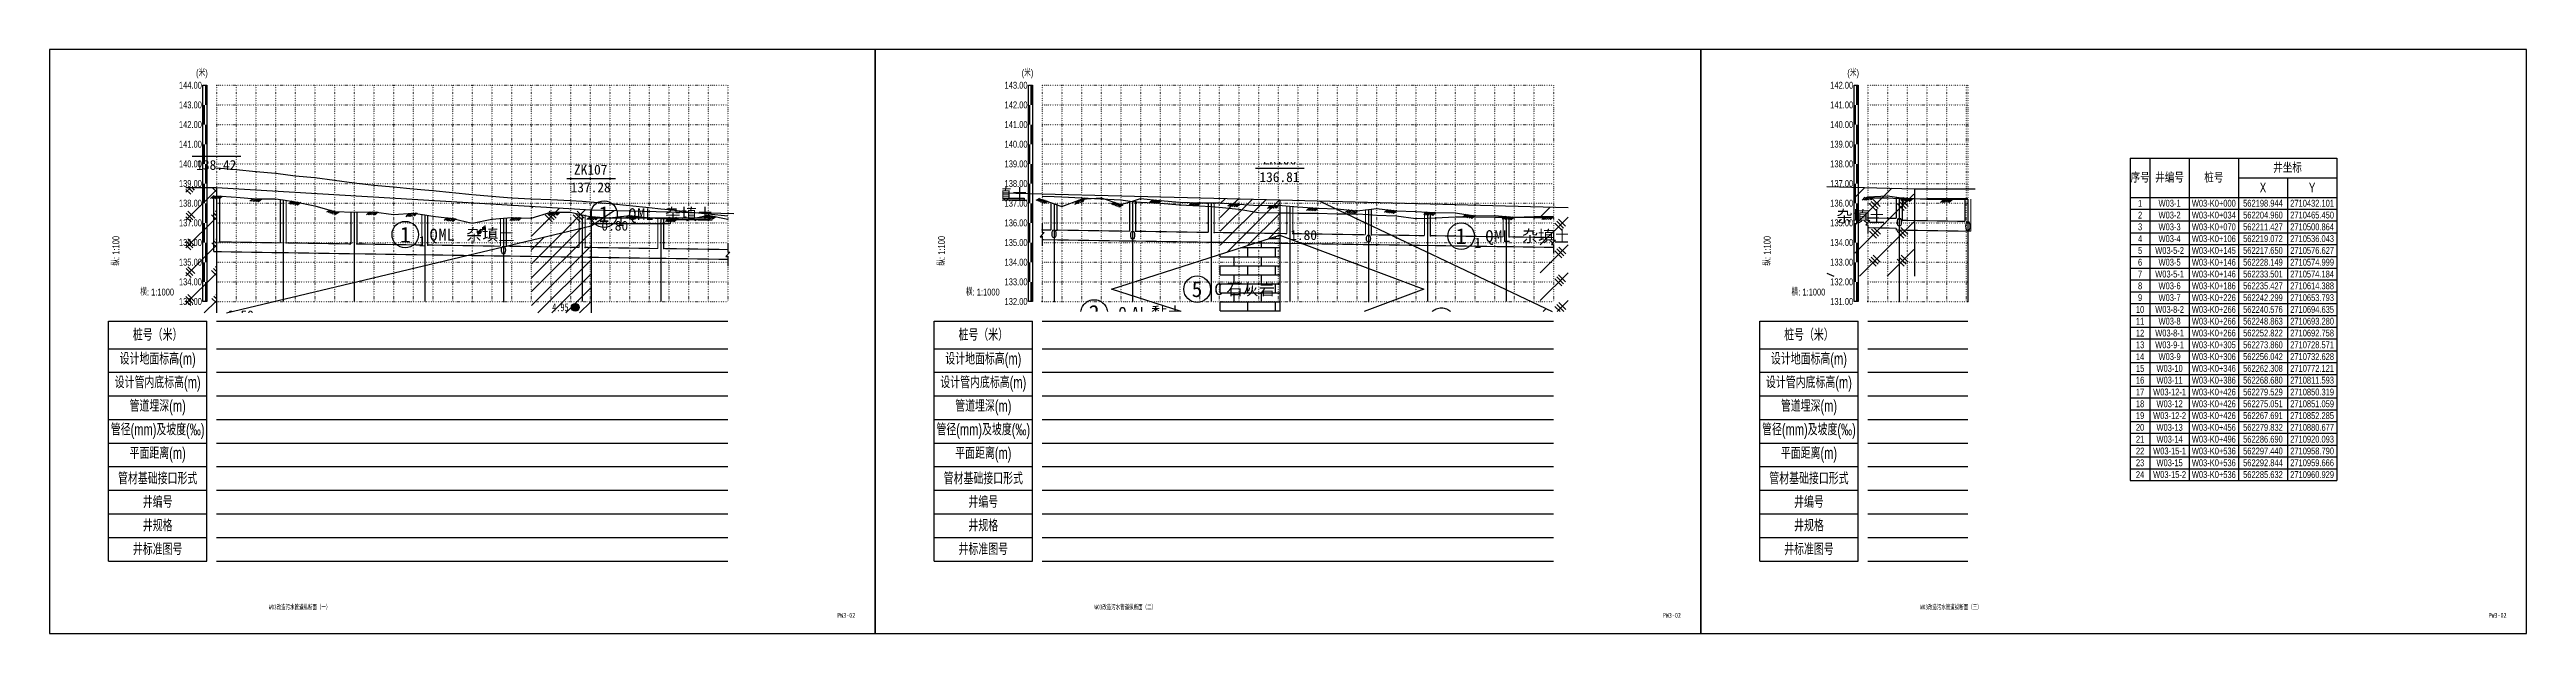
# Model space of a CAD drawing. Extents: x 529262 to 576451, y 2694391 to 2717535.
# Drawn here: x 571451 to 572711, y 2711447 to 2711744 of the extents above; entities that cross this region are included whole.
import ezdxf
from ezdxf.enums import TextEntityAlignment as Align
from ezdxf.xclip import XClip

# ---------------------------------------------------------------- set-up
doc = ezdxf.new("R2010")
doc.units = 0
doc.header["$XCLIPFRAME"] = 0
doc.linetypes.add('DOT', pattern=[6.35, 0, -6.35])
doc.linetypes.add('sx', pattern=[10, 5, 0, 5, 0])
for name, color, linetype in [('GiCAD_PouMian', 7, 'Continuous'), ('GICAD_QUYANG', 7, 'Continuous'), ('GPSCOMMON', 7, 'Continuous'), ('P-说明', 7, 'Continuous'), ('图框线', 7, 'Continuous'), ('地质-原位曲线', 7, 'Continuous'), ('地质-地层符号', 3, 'Continuous'), ('地质-地层线', 7, 'Continuous'), ('地质-地面线', 7, 'Continuous'), ('地质-填充花纹', 4, 'Continuous'), ('地质-文字', 7, 'Continuous'), ('地质-标贯', 7, 'Continuous'), ('地质-钻孔', 7, 'Continuous'), ('纵断_分栏线', 5, 'Continuous'), ('纵断_地面线', 3, 'Continuous'), ('纵断_标注', 2, 'Continuous'), ('纵断_标注_支管', 2, 'Continuous'), ('纵断_表头', 2, 'Continuous'), ('纵断_设计线', 1, 'Continuous'), ('纵断_高程网格', 8, 'DOT')]:
    doc.layers.add(name, color=color, linetype=linetype)
doc.layers.add('纵断污水井', color=7, linetype='Continuous', lineweight=60)
doc.layers.add('纵断污水管', color=224, linetype='Continuous', lineweight=60)
doc.styles.add('JieTuHzTxt', font='smsim.shx', dxfattribs={"width": 0.7, "bigfont": 'smfs.shx'})
doc.styles.add('LZ_FONTS_FS', font='', dxfattribs={"width": 0.7})
doc.styles.add('SEMDI', font='smsim.shx', dxfattribs={"width": 0.75, "bigfont": 'smfs.shx'})
doc.styles.add('SMEDI', font='smsim.shx', dxfattribs={"width": 0.75, "height": 3.5, "bigfont": 'smfs.shx'})
doc.styles.add('地层编号', font='', dxfattribs={"width": 0.7, "height": 4})
doc.styles.add('宋体', font='', dxfattribs={"width": 0.75})
doc.styles.add('层底标注', font='', dxfattribs={"width": 0.7, "height": 2.5})
doc.styles.add('岩土名称', font='', dxfattribs={"width": 0.7, "height": 3})
doc.styles.add('时代', font='', dxfattribs={"width": 0.7, "height": 3})
doc.styles.add('标贯动探', font='', dxfattribs={"width": 0.7, "height": 2.5})
doc.styles.add('钻孔标注', font='', dxfattribs={"width": 0.7, "height": 2.5})
doc.styles.get('LZ_FONTS_FS').set_extended_font_data('FangSong_GB2312')
doc.styles.get('地层编号').set_extended_font_data('FangSong_GB2312')
doc.styles.get('宋体').set_extended_font_data('SimSun')
doc.styles.get('层底标注').set_extended_font_data('FangSong_GB2312')
doc.styles.get('岩土名称').set_extended_font_data('FangSong_GB2312')
doc.styles.get('时代').set_extended_font_data('FangSong_GB2312')
doc.styles.get('标贯动探').set_extended_font_data('FangSong_GB2312')
doc.styles.get('钻孔标注').set_extended_font_data('FangSong_GB2312')
doc.linetypes.add('bzhjcx', pattern='A,0.001,[2,XX1.shx,S=1,R=0,X=1,Y=0],-2', length=2.001)

msp = doc.modelspace()

# ---------------------------------------------------------------- texts
at = {"layer": 'P-说明', "style": '宋体'}
for s, width, p in [('W03改造污水管道纵断面（一）', 0.65, (571578.466, 2711459.975)), ('W03改造污水管道纵断面（二）', 0.65, (571998.466, 2711459.975)), ('W03改造污水管道纵断面（三）', 0.65, (572418.466, 2711459.975)), ('PW3-02', 0.75, (571856.54, 2711455.745)), ('PW3-02', 0.75, (572276.54, 2711455.745)), ('PW3-02', 0.75, (572696.54, 2711455.745))]:
    msp.add_text(s, height=2.5, dxfattribs=dict(at, width=width)).set_placement(p, align=Align.MIDDLE_CENTER)
at = {"layer": '纵断_标注', "style": 'SEMDI', "width": 0.75}
for p in [(571483.269, 2711648.694), (571903.269, 2711648.694), (572323.269, 2711648.694)]:
    msp.add_text('纵: 1:100', height=3.5, rotation=90, dxfattribs=at).set_placement(p, align=Align.TOP_RIGHT)
for p in [(571514.603, 2711617.361), (571934.603, 2711617.361), (572354.603, 2711617.361)]:
    msp.add_text('横: 1:1000', height=3.5, dxfattribs=at).set_placement(p, align=Align.BOTTOM_RIGHT)
at = {"layer": '纵断_表头', "style": 'SEMDI', "width": 0.75}
for s, p in [('144.00', (571528.769, 2711725.361)), ('143.00', (571948.769, 2711725.361)), ('142.00', (572368.769, 2711725.361)), ('143.00', (571528.769, 2711715.361)), ('142.00', (571948.769, 2711715.361)), ('141.00', (572368.769, 2711715.361)), ('142.00', (571528.769, 2711705.361)), ('141.00', (571948.769, 2711705.361)), ('140.00', (572368.769, 2711705.361)), ('141.00', (571528.769, 2711695.361)), ('140.00', (571948.769, 2711695.361)), ('139.00', (572368.769, 2711695.361)), ('140.00', (571528.769, 2711685.361)), ('139.00', (571528.769, 2711675.361)), ('139.00', (571948.769, 2711685.361)), ('138.00', (571948.769, 2711675.361)), ('138.00', (572368.769, 2711685.361)), ('137.00', (572368.769, 2711675.361)), ('138.00', (571528.769, 2711665.361)), ('137.00', (571948.769, 2711665.361)), ('136.00', (572368.769, 2711665.361)), ('137.00', (571528.769, 2711655.361)), ('136.00', (571948.769, 2711655.361)), ('135.00', (572368.769, 2711655.361)), ('136.00', (571528.769, 2711645.361)), ('135.00', (571948.769, 2711645.361)), ('134.00', (572368.769, 2711645.361)), ('135.00', (571528.769, 2711635.361)), ('134.00', (571528.769, 2711625.361)), ('134.00', (571948.769, 2711635.361)), ('133.00', (571948.769, 2711625.361)), ('133.00', (572368.769, 2711635.361)), ('132.00', (572368.769, 2711625.361)), ('133.00', (571528.769, 2711615.361)), ('132.00', (571948.769, 2711615.361)), ('131.00', (572368.769, 2711615.361))]:
    msp.add_text(s, height=3.5, dxfattribs=at).set_placement(p, align=Align.MIDDLE_RIGHT)
for p in [(571528.769, 2711728.861), (571948.769, 2711728.861), (572368.769, 2711728.861)]:
    msp.add_text('(米)', height=3.5, dxfattribs=at).set_placement(p, align=Align.BOTTOM_CENTER)

# ---------------------------------------------------------------- blocks, each defined once
blk = doc.blocks.new('A3WK')
at = {"layer": '图框线'}
blk.add_lwpolyline([(0, 0), (420, 0), (420, 297), (0, 297), (0, 0)], dxfattribs=at)
blk = doc.blocks.new('市政排水（YZ）_zdbt')
at = {"color": 0, "linetype": 'ByBlock', "lineweight": -2}
for p, q in [((-50, 0), (0, 0)), ((-50, -122), (-50, 0)), ((0, -122), (0, 0)), ((-50, -14), (0, -14)), ((-50, -26), (0, -26)), ((-50, -38), (0, -38)), ((-50, -50), (0, -50)), ((-50, -62), (0, -62)), ((-50, -74), (0, -74)), ((-50, -86), (0, -86)), ((-50, -98), (0, -98)), ((-50, -110), (0, -110)), ((-50, -122), (0, -122))]:
    blk.add_line(p, q, dxfattribs=at)
at = {"color": 0, "linetype": 'ByBlock', "lineweight": -2, "char_height": 6, "attachment_point": 5, "style": 'JieTuHzTxt'}
for s, insert in [('桩号（米）', (-25, -7)), ('设计地面标高(m)', (-25, -20)), ('设计管内底标高(m)', (-25, -32)), ('管道埋深(m)', (-25, -44)), ('管径(mm)及坡度(‰)', (-25, -56)), ('平面距离(m)', (-25, -68)), ('管材基础接口形式', (-25, -80)), ('井编号', (-25, -92)), ('井规格', (-25, -104)), ('井标准图号', (-25, -116))]:
    blk.add_mtext(s, dxfattribs=dict(at, insert=insert))
blk = doc.blocks.new('VSDesignLineBlock')
at = {"color": 0, "linetype": 'Continuous'}
for p, q in [((-1.5, 0), (-3, -1.5)), ((-0.8, 0), (-2.2, -1.5)), ((0, 0), (-1.5, -1.5)), ((0, 0), (1.5, -1.5)), ((1.5, 0), (0.8, -0.8)), ((2.2, 0), (1.1, -1.1)), ((3, 0), (1.5, -1.5)), ((-1, -1), (-0.5, -1.5)), ((-0.5, -0.5), (0.5, -1.5))]:
    blk.add_line(p, q, dxfattribs=at)
blk = doc.blocks.new('*T140')
at = {"color": 0, "linetype": 'ByBlock', "lineweight": -2, "transparency": 16777216}
for p, q in [((0, 0), (105, 0)), ((0, 0), (0, -164)), ((10, 0), (10, -164)), ((30, 0), (30, -164)), ((55, 0), (55, -164)), ((105, 0), (105, -164)), ((55, -10), (105, -10)), ((80, -10), (80, -164)), ((0, -20), (105, -20)), ((0, -26), (105, -26)), ((0, -32), (105, -32)), ((0, -38), (105, -38)), ((0, -44), (105, -44)), ((0, -50), (105, -50)), ((0, -56), (105, -56)), ((0, -62), (105, -62)), ((0, -68), (105, -68)), ((0, -74), (105, -74)), ((0, -80), (105, -80)), ((0, -86), (105, -86)), ((0, -92), (105, -92)), ((0, -98), (105, -98)), ((0, -104), (105, -104)), ((0, -110), (105, -110)), ((0, -116), (105, -116)), ((0, -122), (105, -122)), ((0, -128), (105, -128)), ((0, -134), (105, -134)), ((0, -140), (105, -140)), ((0, -146), (105, -146)), ((0, -152), (105, -152)), ((0, -158), (105, -158)), ((0, -164), (105, -164))]:
    blk.add_line(p, q, dxfattribs=at)
at = {"color": 0, "transparency": 16777216, "attachment_point": 5}
for s, insert, char_height, width, style in [('序号', (5, -10), 5, 9.98, 'SMEDI'), ('井编号', (20, -10), 5, 19.98, 'SMEDI'), ('桩号', (42.5, -10), 5, 24.98, 'SMEDI'), ('X', (67.5, -15), 5, 24.98, 'SMEDI'), ('井坐标', (80, -5), 5, 49.98, 'SMEDI'), ('Y', (92.5, -15), 5, 24.98, 'SMEDI'), ('1', (5, -23), 3.5, 9.98, 'SEMDI'), ('W03-1', (20, -23), 3.5, 19.98, 'SEMDI'), ('W03-K0+000', (42.5, -23), 3.5, 24.98, 'SEMDI'), ('562198.944', (67.5, -23), 3.5, 24.98, 'SEMDI'), ('2710432.101', (92.5, -23), 3.5, 24.98, 'SEMDI'), ('2', (5, -29), 3.5, 9.98, 'SEMDI'), ('3', (5, -35), 3.5, 9.98, 'SEMDI'), ('W03-2', (20, -29), 3.5, 19.98, 'SEMDI'), ('W03-3', (20, -35), 3.5, 19.98, 'SEMDI'), ('W03-K0+034', (42.5, -29), 3.5, 24.98, 'SEMDI'), ('W03-K0+070', (42.5, -35), 3.5, 24.98, 'SEMDI'), ('562204.960', (67.5, -29), 3.5, 24.98, 'SEMDI'), ('562211.427', (67.5, -35), 3.5, 24.98, 'SEMDI'), ('2710465.450', (92.5, -29), 3.5, 24.98, 'SEMDI'), ('2710500.864', (92.5, -35), 3.5, 24.98, 'SEMDI'), ('4', (5, -41), 3.5, 9.98, 'SEMDI'), ('5', (5, -47), 3.5, 9.98, 'SEMDI'), ('W03-5-2', (20, -47), 3.5, 19.98, 'SEMDI'), ('W03-4', (20, -41), 3.5, 19.98, 'SEMDI'), ('W03-K0+106', (42.5, -41), 3.5, 24.98, 'SEMDI'), ('W03-K0+145', (42.5, -47), 3.5, 24.98, 'SEMDI'), ('562219.072', (67.5, -41), 3.5, 24.98, 'SEMDI'), ('562217.650', (67.5, -47), 3.5, 24.98, 'SEMDI'), ('2710536.043', (92.5, -41), 3.5, 24.98, 'SEMDI'), ('2710576.627', (92.5, -47), 3.5, 24.98, 'SEMDI'), ('6', (5, -53), 3.5, 9.98, 'SEMDI'), ('7', (5, -59), 3.5, 9.98, 'SEMDI'), ('W03-5-1', (20, -59), 3.5, 19.98, 'SEMDI'), ('W03-5', (20, -53), 3.5, 19.98, 'SEMDI'), ('W03-K0+146', (42.5, -53), 3.5, 24.98, 'SEMDI'), ('W03-K0+146', (42.5, -59), 3.5, 24.98, 'SEMDI'), ('562228.149', (67.5, -53), 3.5, 24.98, 'SEMDI'), ('562233.501', (67.5, -59), 3.5, 24.98, 'SEMDI'), ('2710574.999', (92.5, -53), 3.5, 24.98, 'SEMDI'), ('2710574.184', (92.5, -59), 3.5, 24.98, 'SEMDI'), ('10', (5, -77), 3.5, 9.98, 'SEMDI'), ('8', (5, -65), 3.5, 9.98, 'SEMDI'), ('9', (5, -71), 3.5, 9.98, 'SEMDI'), ('W03-8-2', (20, -77), 3.5, 19.98, 'SEMDI'), ('W03-6', (20, -65), 3.5, 19.98, 'SEMDI'), ('W03-7', (20, -71), 3.5, 19.98, 'SEMDI'), ('W03-K0+186', (42.5, -65), 3.5, 24.98, 'SEMDI'), ('W03-K0+226', (42.5, -71), 3.5, 24.98, 'SEMDI'), ('W03-K0+266', (42.5, -77), 3.5, 24.98, 'SEMDI'), ('562235.427', (67.5, -65), 3.5, 24.98, 'SEMDI'), ('562242.299', (67.5, -71), 3.5, 24.98, 'SEMDI'), ('562240.576', (67.5, -77), 3.5, 24.98, 'SEMDI'), ('2710614.388', (92.5, -65), 3.5, 24.98, 'SEMDI'), ('2710653.793', (92.5, -71), 3.5, 24.98, 'SEMDI'), ('2710694.635', (92.5, -77), 3.5, 24.98, 'SEMDI'), ('11', (5, -83), 3.5, 9.98, 'SEMDI'), ('12', (5, -89), 3.5, 9.98, 'SEMDI'), ('W03-8-1', (20, -89), 3.5, 19.98, 'SEMDI'), ('W03-8', (20, -83), 3.5, 19.98, 'SEMDI'), ('W03-K0+266', (42.5, -83), 3.5, 24.98, 'SEMDI'), ('W03-K0+266', (42.5, -89), 3.5, 24.98, 'SEMDI'), ('562248.863', (67.5, -83), 3.5, 24.98, 'SEMDI'), ('562252.822', (67.5, -89), 3.5, 24.98, 'SEMDI'), ('2710693.280', (92.5, -83), 3.5, 24.98, 'SEMDI'), ('2710692.758', (92.5, -89), 3.5, 24.98, 'SEMDI'), ('13', (5, -95), 3.5, 9.98, 'SEMDI'), ('14', (5, -101), 3.5, 9.98, 'SEMDI'), ('W03-9-1', (20, -95), 3.5, 19.98, 'SEMDI'), ('W03-9', (20, -101), 3.5, 19.98, 'SEMDI'), ('W03-K0+305', (42.5, -95), 3.5, 24.98, 'SEMDI'), ('W03-K0+306', (42.5, -101), 3.5, 24.98, 'SEMDI'), ('562273.860', (67.5, -95), 3.5, 24.98, 'SEMDI'), ('562256.042', (67.5, -101), 3.5, 24.98, 'SEMDI'), ('2710728.571', (92.5, -95), 3.5, 24.98, 'SEMDI'), ('2710732.628', (92.5, -101), 3.5, 24.98, 'SEMDI'), ('15', (5, -107), 3.5, 9.98, 'SEMDI'), ('16', (5, -113), 3.5, 9.98, 'SEMDI'), ('W03-10', (20, -107), 3.5, 19.98, 'SEMDI'), ('W03-11', (20, -113), 3.5, 19.98, 'SEMDI'), ('W03-K0+346', (42.5, -107), 3.5, 24.98, 'SEMDI'), ('W03-K0+386', (42.5, -113), 3.5, 24.98, 'SEMDI'), ('562262.308', (67.5, -107), 3.5, 24.98, 'SEMDI'), ('562268.680', (67.5, -113), 3.5, 24.98, 'SEMDI'), ('2710772.121', (92.5, -107), 3.5, 24.98, 'SEMDI'), ('2710811.593', (92.5, -113), 3.5, 24.98, 'SEMDI'), ('17', (5, -119), 3.5, 9.98, 'SEMDI'), ('18', (5, -125), 3.5, 9.98, 'SEMDI'), ('W03-12-1', (20, -119), 3.5, 19.98, 'SEMDI'), ('W03-12', (20, -125), 3.5, 19.98, 'SEMDI'), ('W03-K0+426', (42.5, -119), 3.5, 24.98, 'SEMDI'), ('W03-K0+426', (42.5, -125), 3.5, 24.98, 'SEMDI'), ('562279.529', (67.5, -119), 3.5, 24.98, 'SEMDI'), ('562275.051', (67.5, -125), 3.5, 24.98, 'SEMDI'), ('2710850.319', (92.5, -119), 3.5, 24.98, 'SEMDI'), ('2710851.059', (92.5, -125), 3.5, 24.98, 'SEMDI'), ('20', (5, -137), 3.5, 9.98, 'SEMDI'), ('19', (5, -131), 3.5, 9.98, 'SEMDI'), ('W03-12-2', (20, -131), 3.5, 19.98, 'SEMDI'), ('W03-13', (20, -137), 3.5, 19.98, 'SEMDI'), ('W03-K0+426', (42.5, -131), 3.5, 24.98, 'SEMDI'), ('W03-K0+456', (42.5, -137), 3.5, 24.98, 'SEMDI'), ('562267.691', (67.5, -131), 3.5, 24.98, 'SEMDI'), ('562279.832', (67.5, -137), 3.5, 24.98, 'SEMDI'), ('2710852.285', (92.5, -131), 3.5, 24.98, 'SEMDI'), ('2710880.677', (92.5, -137), 3.5, 24.98, 'SEMDI'), ('21', (5, -143), 3.5, 9.98, 'SEMDI'), ('22', (5, -149), 3.5, 9.98, 'SEMDI'), ('W03-15-1', (20, -149), 3.5, 19.98, 'SEMDI'), ('W03-14', (20, -143), 3.5, 19.98, 'SEMDI'), ('W03-K0+496', (42.5, -143), 3.5, 24.98, 'SEMDI'), ('W03-K0+536', (42.5, -149), 3.5, 24.98, 'SEMDI'), ('562286.690', (67.5, -143), 3.5, 24.98, 'SEMDI'), ('562297.440', (67.5, -149), 3.5, 24.98, 'SEMDI'), ('2710920.093', (92.5, -143), 3.5, 24.98, 'SEMDI'), ('2710958.790', (92.5, -149), 3.5, 24.98, 'SEMDI'), ('23', (5, -155), 3.5, 9.98, 'SEMDI'), ('24', (5, -161), 3.5, 9.98, 'SEMDI'), ('W03-15-2', (20, -161), 3.5, 19.98, 'SEMDI'), ('W03-15', (20, -155), 3.5, 19.98, 'SEMDI'), ('W03-K0+536', (42.5, -155), 3.5, 24.98, 'SEMDI'), ('W03-K0+536', (42.5, -161), 3.5, 24.98, 'SEMDI'), ('562292.844', (67.5, -155), 3.5, 24.98, 'SEMDI'), ('562285.632', (67.5, -161), 3.5, 24.98, 'SEMDI'), ('2710959.666', (92.5, -155), 3.5, 24.98, 'SEMDI'), ('2710960.929', (92.5, -161), 3.5, 24.98, 'SEMDI')]:
    blk.add_mtext(s, dxfattribs=dict(at, insert=insert, char_height=char_height, width=width, style=style))
blk = doc.blocks.new('A$C00E707AA')
at = {"layer": 'GiCAD_PouMian'}
h = blk.add_hatch(color=8, dxfattribs=at)
edge = h.paths.add_edge_path()
edge.add_arc((91.22, -30.45), 1, 0, 360)
at = {"layer": 'GICAD_QUYANG', "color": 8}
blk.add_circle((91.22, -30.45), 1, dxfattribs=at)
at = {"layer": '地质-原位曲线', "color": 8, "linetype": 'Continuous'}
for p, q in [((95.37, -7.7), (125.37, -7.7)), ((115.37, -9.2), (95.37, -9.2)), ((125.37, -8.2), (115.37, -8.2)), ((115.37, -8.2), (115.37, -8.7)), ((115.37, -8.7), (115.37, -9.2)), ((125.37, -7.7), (125.37, -8.2))]:
    blk.add_line(p, q, dxfattribs=at)
at = {"layer": '地质-地层符号', "color": 8, "linetype": 'Continuous'}
for centre in [(98.53, -6.77), (47.99, -11.97), (236.52, -17.34), (169.39, -30.84), (143.2, -36.89), (231.51, -38.95), (47.99, -43.22), (231.51, -60.83), (143.2, -71.89), (47.99, -72.85)]:
    blk.add_ellipse(centre, major_axis=(0, 3.38), ratio=1, dxfattribs=at)
at = {"layer": '地质-地层线', "color": 8}
for p, q in [((95.22, -9.7), (101.08, -5.85)), ((0, -32.5), (95.22, -9.7)), ((200.46, -8.36), (271.82, -42.32)), ((-20, -32.5), (0, -32.5)), ((271.82, -42.32), (291.82, -42.32))]:
    blk.add_line(p, q, dxfattribs=at)
at = {"layer": '地质-地层线', "color": 8, "linetype": 'bzhjcx'}
for p, q in [((147.58, -30.84), (190.42, -17.09)), ((190.42, -17.09), (227.05, -30.84)), ((190.42, -44.59), (147.58, -30.84)), ((227.05, -30.84), (190.42, -44.59)), ((190.42, -63.09), (271.82, -46.82)), ((271.82, -46.82), (291.82, -46.82)), ((-20, -60), (0, -60)), ((0, -60), (95.22, -70.7)), ((95.22, -70.7), (190.42, -63.09))]:
    blk.add_line(p, q, dxfattribs=at)
at = {"layer": '地质-地面线', "color": 8, "linetype": 'Continuous'}
for p, q in [((-20, 0), (0, 0)), ((0, 0), (95.22, -5.7)), ((95.22, -5.7), (190.42, -8.09)), ((190.42, -8.09), (271.82, -10.32)), ((271.82, -10.32), (291.82, -10.32))]:
    blk.add_line(p, q, dxfattribs=at)
at = {"layer": '地质-填充花纹', "color": 8, "linetype": 'Continuous'}
for p, q in [((-15.15, -1.48), (-13.67, 0)), ((-13.09, -1.17), (-14.26, 0)), ((-6.59, -1.67), (-8.26, 0)), ((-5.59, -0.67), (-6.26, 0)), ((-0.15, -0.97), (-1.12, 0)), ((-15.15, -8.55), (-6.6, 0)), ((-13.59, -1.67), (-15.15, -0.11)), ((-15.15, -15.62), (-0.15, -0.62)), ((-12.66, -7.74), (-14.43, -5.97)), ((-12.59, -0.67), (-13.26, 0)), ((-5.52, -7.74), (-7.29, -5.97)), ((-6.09, -1.17), (-7.26, 0)), ((-0.15, -6.11), (-0.29, -5.97)), ((80.07, -5.26), (80.51, -4.82)), ((80.07, -12.33), (87.18, -5.22)), ((86.33, -7.74), (84.57, -5.97)), ((88.05, -11.42), (93.85, -5.62)), ((93.48, -7.74), (91.71, -5.97)), ((-13.66, -8.74), (-15.15, -7.25)), ((-15.15, -22.7), (-0.15, -7.7)), ((-13.16, -8.24), (-14.93, -6.47)), ((-6.52, -8.74), (-8.29, -6.97)), ((-6.02, -8.24), (-7.79, -6.47)), ((-0.15, -8.11), (-1.29, -6.97)), ((-0.15, -7.11), (-0.79, -6.47)), ((80.07, -22.94), (92.7, -10.3)), ((80.07, -19.4), (88.05, -11.42)), ((80.07, -26.47), (95.07, -11.47)), ((80.07, -15.86), (83.4, -12.53)), ((85.33, -8.74), (83.57, -6.97)), ((85.83, -8.24), (84.07, -6.47)), ((92.48, -8.74), (90.71, -6.97)), ((92.98, -8.24), (91.21, -6.47)), ((175.27, -9.05), (176.58, -7.74)), ((175.27, -12.58), (180.03, -7.82)), ((175.27, -16.12), (183.48, -7.91)), ((175.27, -19.66), (186.93, -8)), ((177.1, -21.36), (190.27, -8.19)), ((182.31, -19.69), (190.27, -11.73)), ((256.67, -12.5), (259.2, -9.97)), ((256.67, -19.58), (266.08, -10.16)), ((256.67, -26.65), (271.67, -11.65)), ((-13.59, -15.81), (-15.15, -14.25)), ((-15.15, -29.77), (-0.15, -14.77)), ((-13.09, -15.31), (-14.86, -13.55)), ((-12.59, -14.81), (-14.36, -13.05)), ((-6.59, -15.81), (-8.36, -14.05)), ((-6.09, -15.31), (-7.86, -13.55)), ((-5.59, -14.81), (-7.36, -13.05)), ((-0.15, -15.11), (-1.22, -14.05)), ((-0.15, -14.11), (-0.72, -13.55)), ((-0.15, -13.11), (-0.22, -13.05)), ((80.07, -30.01), (95.07, -15.01)), ((80.07, -33.54), (95.07, -18.54)), ((185.78, -20.28), (185.78, -18.57)), ((187.52, -18.02), (190.27, -15.26)), ((187.63, -17.98), (190.27, -17.98)), ((189.28, -17.98), (189.28, -17.45)), ((256.67, -33.72), (271.67, -18.72)), ((262.11, -15.81), (260.34, -14.05)), ((262.61, -15.31), (260.84, -13.55)), ((263.11, -14.81), (261.34, -13.05)), ((269.25, -15.81), (267.49, -14.05)), ((269.75, -15.31), (267.99, -13.55)), ((270.25, -14.81), (268.49, -13.05)), ((-13.66, -22.88), (-15.15, -21.4)), ((-13.16, -22.38), (-14.93, -20.62)), ((-12.66, -21.88), (-14.43, -20.12)), ((-10.81, -32.5), (-0.15, -21.84)), ((-6.52, -22.88), (-8.29, -21.12)), ((-6.02, -22.38), (-7.79, -20.62)), ((-5.52, -21.88), (-7.29, -20.12)), ((-0.15, -22.25), (-1.29, -21.12)), ((-0.15, -21.25), (-0.79, -20.62)), ((-0.15, -20.25), (-0.29, -20.12)), ((80.07, -37.08), (95.07, -22.08)), ((175.27, -22.58), (190.27, -22.58)), ((175.27, -24.88), (190.27, -24.88)), ((175.28, -22.58), (175.28, -21.94)), ((175.28, -27.18), (175.28, -24.88)), ((178.78, -24.88), (178.78, -22.58)), ((180.47, -20.28), (190.27, -20.28)), ((182.28, -22.58), (182.28, -20.28)), ((182.28, -27.18), (182.28, -24.88)), ((185.78, -24.88), (185.78, -22.58)), ((189.28, -22.58), (189.28, -20.28)), ((189.28, -27.18), (189.28, -24.88)), ((262.18, -22.88), (260.41, -21.12)), ((262.68, -22.38), (260.91, -20.62)), ((263.18, -21.88), (261.41, -20.12)), ((269.18, -22.88), (267.41, -21.12)), ((269.68, -22.38), (267.91, -20.62)), ((270.18, -21.88), (268.41, -20.12)), ((-13.59, -29.96), (-15.15, -28.4)), ((-13.09, -29.46), (-14.86, -27.69)), ((-12.59, -28.96), (-14.36, -27.19)), ((-6.59, -29.96), (-8.36, -28.19)), ((-6.09, -29.46), (-7.86, -27.69)), ((-5.59, -28.96), (-7.36, -27.19)), ((-3.74, -32.5), (-0.15, -28.91)), ((-0.15, -29.25), (-1.22, -28.19)), ((-0.15, -28.25), (-0.72, -27.69)), ((-0.15, -27.25), (-0.22, -27.19)), ((80.07, -40.61), (95.07, -25.61)), ((80.07, -44.15), (95.07, -29.15)), ((175.27, -27.18), (190.27, -27.18)), ((175.27, -29.48), (190.27, -29.48)), ((175.28, -31.78), (175.28, -29.48)), ((178.78, -29.48), (178.78, -27.18)), ((182.28, -31.78), (182.28, -29.48)), ((185.78, -29.48), (185.78, -27.18)), ((189.28, -31.78), (189.28, -29.48)), ((262.11, -29.96), (260.34, -28.19)), ((260.52, -36.94), (271.67, -25.79)), ((262.61, -29.46), (260.84, -27.69)), ((263.11, -28.96), (261.34, -27.19)), ((269.25, -29.96), (267.49, -28.19)), ((269.75, -29.46), (267.99, -27.69)), ((270.25, -28.96), (268.49, -27.19)), ((-15.15, -33.3), (-14.35, -32.5)), ((-15.15, -36.84), (-10.81, -32.5)), ((-15.15, -40.37), (-7.28, -32.5)), ((-15.15, -43.91), (-3.74, -32.5)), ((-15.15, -47.44), (-0.21, -32.5)), ((-15.15, -50.98), (-0.15, -35.98)), ((80.07, -47.68), (95.07, -32.68)), ((80.07, -51.22), (95.07, -36.22)), ((175.27, -31.78), (190.27, -31.78)), ((175.27, -34.08), (190.27, -34.08)), ((175.27, -36.38), (190.27, -36.38)), ((175.28, -36.38), (175.28, -34.08)), ((178.78, -34.08), (178.78, -31.78)), ((178.78, -38.68), (178.78, -36.38)), ((182.28, -36.38), (182.28, -34.08)), ((185.78, -34.08), (185.78, -31.78)), ((185.78, -38.68), (185.78, -36.38)), ((189.28, -36.38), (189.28, -34.08)), ((256.67, -37.25), (258.12, -35.8)), ((256.67, -40.79), (260.52, -36.94)), ((262.18, -37.03), (260.41, -35.26)), ((262.68, -36.53), (260.91, -34.76)), ((263.18, -36.03), (261.41, -34.26)), ((265.31, -39.22), (271.67, -32.86)), ((269.18, -37.03), (267.41, -35.26)), ((269.68, -36.53), (267.91, -34.76)), ((270.18, -36.03), (268.41, -34.26)), ((-15.15, -54.51), (-0.15, -39.51)), ((-15.15, -58.05), (-0.15, -43.05)), ((80.07, -54.76), (95.07, -39.76)), ((80.07, -58.29), (95.07, -43.29)), ((175.27, -38.68), (190.27, -38.68)), ((175.27, -40.87), (176.14, -40)), ((175.27, -44.4), (178.82, -40.86)), ((175.27, -47.94), (181.49, -41.72)), ((175.27, -51.48), (184.17, -42.58)), ((175.27, -55.01), (186.85, -43.44)), ((175.28, -39.73), (175.28, -38.68)), ((179.19, -40.98), (190.27, -40.98)), ((182.28, -40.98), (182.28, -38.68)), ((185.78, -43.1), (185.78, -40.98)), ((186.36, -43.28), (190.27, -43.28)), ((189.28, -40.98), (189.28, -38.68)), ((189.28, -44.22), (189.28, -43.28)), ((256.67, -44.32), (262.91, -38.08)), ((256.67, -47.86), (265.31, -39.22)), ((258.6, -49.46), (267.7, -40.36)), ((263.02, -48.58), (270.1, -41.5)), ((267.44, -47.7), (271.67, -43.47)), ((270.1, -41.5), (271.67, -39.93)), ((-13.56, -60), (-0.15, -46.59)), ((-10.03, -60), (-0.15, -50.12)), ((80.07, -61.83), (95.07, -46.83)), ((80.07, -65.36), (95.07, -50.36)), ((175.27, -58.55), (189.52, -44.3)), ((175.27, -62.08), (190.27, -47.08)), ((256.67, -50.18), (271.67, -50.18)), ((259.28, -50.18), (259.28, -49.33)), ((262.78, -52.48), (262.78, -50.18)), ((266.28, -50.18), (266.28, -47.93)), ((266.51, -47.88), (271.67, -47.88)), ((269.78, -47.88), (269.78, -47.23)), ((269.78, -52.48), (269.78, -50.18)), ((-6.49, -60), (-0.15, -53.66)), ((80.07, -68.9), (95.07, -53.9)), ((176.71, -64.18), (190.27, -50.62)), ((180.55, -63.87), (190.27, -54.15)), ((256.67, -52.48), (271.67, -52.48)), ((256.67, -54.78), (271.67, -54.78)), ((259.28, -54.78), (259.28, -52.48)), ((262.78, -57.08), (262.78, -54.78)), ((266.28, -54.78), (266.28, -52.48)), ((269.78, -57.08), (269.78, -54.78)), ((-15.15, -61.68), (-0.15, -61.68)), ((-13.72, -63.98), (-13.72, -61.68)), ((-10.22, -61.68), (-10.22, -60)), ((-6.72, -63.98), (-6.72, -61.68)), ((-3.22, -61.68), (-3.22, -60)), ((-2.96, -60), (-0.15, -57.19)), ((83.16, -69.34), (95.07, -57.43)), ((86.34, -69.7), (95.07, -60.97)), ((184.39, -63.57), (190.27, -57.69)), ((188.24, -63.26), (190.27, -61.22)), ((256.67, -57.08), (271.67, -57.08)), ((256.67, -59.38), (271.67, -59.38)), ((259.28, -59.38), (259.28, -57.08)), ((262.78, -60.32), (262.78, -59.38)), ((266.28, -59.38), (266.28, -57.08)), ((269.78, -60.32), (269.78, -59.38)), ((-15.15, -63.98), (-0.15, -63.98)), ((-15.15, -66.28), (-0.15, -66.28)), ((-15.15, -68.58), (-0.15, -68.58)), ((-13.72, -68.58), (-13.72, -66.28)), ((-10.22, -66.28), (-10.22, -63.98)), ((-10.22, -70.88), (-10.22, -68.58)), ((-6.72, -68.58), (-6.72, -66.28)), ((-3.22, -66.28), (-3.22, -63.98)), ((-3.22, -70.88), (-3.22, -68.58)), ((80.78, -70.88), (80.78, -69.08)), ((89.51, -70.06), (95.07, -64.5)), ((92.69, -70.42), (95.07, -68.04)), ((175.27, -66.28), (190.27, -66.28)), ((175.27, -68.58), (190.27, -68.58)), ((175.28, -68.58), (175.28, -66.28)), ((178.78, -66.28), (178.78, -64.02)), ((178.78, -70.88), (178.78, -68.58)), ((179.23, -63.98), (190.27, -63.98)), ((182.28, -63.98), (182.28, -63.74)), ((182.28, -68.58), (182.28, -66.28)), ((185.78, -66.28), (185.78, -63.98)), ((185.78, -70.88), (185.78, -68.58)), ((189.28, -63.98), (189.28, -63.18)), ((189.28, -68.58), (189.28, -66.28)), ((-15.15, -70.88), (-0.15, -70.88)), ((-15.15, -73.18), (-0.15, -73.18)), ((-15.15, -75.48), (-0.15, -75.48)), ((-13.72, -73.18), (-13.72, -70.88)), ((-13.72, -77.78), (-13.72, -75.48)), ((-10.22, -75.48), (-10.22, -73.18)), ((-6.72, -73.18), (-6.72, -70.88)), ((-6.72, -77.78), (-6.72, -75.48)), ((-3.22, -75.48), (-3.22, -73.18)), ((80.07, -70.88), (95.07, -70.88)), ((80.07, -73.18), (95.07, -73.18)), ((80.07, -75.48), (95.07, -75.48)), ((80.78, -75.48), (80.78, -73.18)), ((84.28, -73.18), (84.28, -70.88)), ((84.28, -77.78), (84.28, -75.48)), ((87.78, -70.88), (87.78, -69.86)), ((87.78, -75.48), (87.78, -73.18)), ((91.28, -73.18), (91.28, -70.88)), ((91.28, -77.78), (91.28, -75.48)), ((94.78, -70.88), (94.78, -70.65)), ((94.78, -75.48), (94.78, -73.18)), ((175.27, -70.88), (190.27, -70.88)), ((175.28, -73.09), (175.28, -70.88)), ((182.28, -73.09), (182.28, -70.88)), ((189.28, -73.09), (189.28, -70.88)), ((-15.15, -77.78), (-0.15, -77.78)), ((-10.22, -80), (-10.22, -77.78)), ((-3.22, -80), (-3.22, -77.78)), ((80.07, -77.78), (95.07, -77.78)), ((80.07, -80.08), (95.07, -80.08)), ((80.78, -80.08), (80.78, -77.78)), ((84.28, -80.62), (84.28, -80.08)), ((87.78, -80.08), (87.78, -77.78)), ((91.28, -80.67), (91.28, -80.08)), ((94.78, -80.08), (94.78, -77.78))]:
    blk.add_line(p, q, dxfattribs=at)
at = {"layer": '地质-钻孔', "color": 8, "linetype": 'Continuous'}
for p, q in [((-6.19, 8), (6.19, 8)), ((89.03, 2.3), (101.41, 2.3)), ((184.23, -0.08), (196.61, -0.08)), ((265.63, -2.32), (278.01, -2.32)), ((270.32, -60.32), (273.32, -60.32)), ((188.92, -73.09), (191.92, -73.09)), ((-1.5, -80), (1.5, -80)), ((93.72, -80.7), (96.72, -80.7))]:
    blk.add_line(p, q, dxfattribs=at)
at = {"layer": '地质-钻孔', "color": 8, "linetype": 'sx'}
for p, q in [((0, 0), (0, -80)), ((95.22, -5.7), (95.22, -80.7)), ((190.42, -8.09), (190.42, -73.09)), ((271.82, -10.32), (271.82, -60.32))]:
    blk.add_line(p, q, dxfattribs=at)
at = {"layer": 'GICAD_QUYANG', "color": 8, "linetype": 'Continuous', "style": 'LZ_FONTS_FS', "width": 0.7}
blk.add_text('4.95', height=2, dxfattribs=at).set_placement((85.34, -31.45))
at = {"layer": '地质-地层符号', "color": 8, "linetype": 'Continuous'}
for s, height, style, p in [('1', 4, '地层编号', (97.15, -8.77)), ('Q', 3, '时代', (104.71, -8.27)), ('ML', 3, '时代', (106.99, -8.27)), ('杂填土', 3, '岩土名称', (114.02, -8.27)), ('1', 4, '地层编号', (46.61, -13.97)), ('1', 2.6, '地层编号', (51.38, -14.97)), ('Q', 3, '时代', (54.18, -13.47)), ('ML', 3, '时代', (56.45, -13.47)), ('杂填土', 3, '岩土名称', (63.48, -13.47)), ('1', 2.6, '地层编号', (101.92, -9.77)), ('1', 4, '地层编号', (235.14, -19.34)), ('1', 2.6, '地层编号', (239.91, -20.34)), ('Q', 3, '时代', (242.71, -18.84)), ('ML', 3, '时代', (244.98, -18.84)), ('杂填土', 3, '岩土名称', (252.01, -18.84)), ('5', 4, '地层编号', (168, -32.84)), ('C', 3, '时代', (173.77, -32.34)), ('石灰岩', 3, '岩土名称', (176.85, -32.34)), ('2', 4, '地层编号', (141.82, -38.89)), ('1', 2.6, '地层编号', (146.59, -39.89)), ('Q', 3, '时代', (149.39, -38.39)), ('AL', 3, '时代', (152.66, -38.39)), ('黏土', 3, '岩土名称', (157.65, -38.39)), ('2', 4, '地层编号', (230.12, -40.95)), ('Q', 3, '时代', (237.69, -40.45)), ('AL', 3, '时代', (240.96, -40.45)), ('黏土', 3, '岩土名称', (245.95, -40.45)), ('2', 4, '地层编号', (46.61, -45.22)), ('1', 2.6, '地层编号', (51.38, -46.22)), ('Q', 3, '时代', (54.18, -44.72)), ('AL', 3, '时代', (57.45, -44.72)), ('黏土', 3, '岩土名称', (62.44, -44.72)), ('1', 2.6, '地层编号', (234.89, -41.95)), ('5', 4, '地层编号', (230.12, -62.83)), ('C', 3, '时代', (235.89, -62.33)), ('石灰岩', 3, '岩土名称', (238.96, -62.33)), ('5', 4, '地层编号', (46.61, -74.85)), ('C', 3, '时代', (52.38, -74.35)), ('石灰岩', 3, '岩土名称', (55.45, -74.35)), ('5', 4, '地层编号', (141.82, -73.89)), ('C', 3, '时代', (147.59, -73.39)), ('石灰岩', 3, '岩土名称', (150.66, -73.39))]:
    blk.add_text(s, height=height, dxfattribs=dict(at, style=style)).set_placement(p)
at = {"layer": '地质-地层符号', "color": 8, "linetype": 'Continuous', "style": '时代', "width": 0.8}
for p in [(151.66, -38.89), (56.45, -45.22), (239.96, -40.95)]:
    blk.add_text('4', height=1.8, dxfattribs=at).set_placement(p)
at = {"layer": '地质-文字', "color": 8, "linetype": 'Continuous', "style": '层底标注'}
for s, p in [('0.80', (97.87, -10.95)), ('1.80', (193.07, -18.34)), ('6.50', (2.65, -33.75)), ('7.30', (193.07, -45.84)), ('6.40', (274.47, -43.57)), ('7.30', (274.47, -48.07)), ('12.00', (2.65, -61.25)), ('11.00', (193.07, -64.34)), ('10.00', (274.47, -61.57)), ('13.00', (97.87, -71.95)), ('13.00', (193.07, -74.34)), ('16.00', (2.65, -81.25)), ('15.00', (97.87, -81.95))]:
    blk.add_text(s, height=2.5, dxfattribs=at).set_placement(p)
at = {"layer": '地质-标贯', "color": 8, "linetype": 'Continuous', "style": '标贯动探'}
for p in [(280.02, -46.32), (8.2, -49)]:
    blk.add_text('N=8', height=2.5, dxfattribs=at).set_placement(p)
at = {"layer": '地质-钻孔', "color": 8, "linetype": 'Continuous', "style": '钻孔标注'}
for s, p in [('138.42', (-5.19, 4.5)), ('ZK108', (-4.32, 9)), ('137.28', (90.03, -1.2)), ('ZK107', (90.89, 3.3)), ('ZK106', (186.1, 0.91)), ('ZK105', (267.5, -1.32)), ('136.81', (185.23, -3.59)), ('136.36', (266.63, -5.82))]:
    blk.add_text(s, height=2.5, dxfattribs=at).set_placement(p)

# ---------------------------------------------------------------- linework, layer by layer
for p in [(571956.269, 2711651.78), (571963.74, 2711651.691), (572003.738, 2711651.091), (572043.725, 2711650.491), (572083.708, 2711649.891), (572376.269, 2711657.88), (572393.743, 2711656.641), (571537.769, 2711645.68), (571571.657, 2711645.172), (571607.657, 2711644.632), (571643.657, 2711644.092), (571683.657, 2711643.492), (571723.712, 2711642.891), (571763.712, 2711642.291), (572123.685, 2711649.292), (572153.686, 2711648.842), (572193.694, 2711648.242)]:
    msp.add_point(p)
at = {"layer": 'GPSCOMMON'}
for p in [(571536.269, 2711615.361), (571956.269, 2711615.361), (572376.269, 2711615.361)]:
    msp.add_point(p, dxfattribs=at)
at = {"layer": '纵断_分栏线'}
for p, q in [((571536.269, 2711605.361), (571796.269, 2711605.361)), ((571956.269, 2711605.361), (572216.269, 2711605.361)), ((572376.269, 2711605.361), (572427.15, 2711605.361)), ((571536.269, 2711591.361), (571796.269, 2711591.361)), ((571956.269, 2711591.361), (572216.269, 2711591.361)), ((572376.269, 2711591.361), (572427.15, 2711591.361)), ((571536.269, 2711579.361), (571796.269, 2711579.361)), ((571956.269, 2711579.361), (572216.269, 2711579.361)), ((572376.269, 2711579.361), (572427.15, 2711579.361)), ((571536.269, 2711567.361), (571796.269, 2711567.361)), ((571956.269, 2711567.361), (572216.269, 2711567.361)), ((572376.269, 2711567.361), (572427.15, 2711567.361)), ((571536.269, 2711555.361), (571796.269, 2711555.361)), ((571956.269, 2711555.361), (572216.269, 2711555.361)), ((572376.269, 2711555.361), (572427.15, 2711555.361)), ((571536.269, 2711543.361), (571796.269, 2711543.361)), ((571956.269, 2711543.361), (572216.269, 2711543.361)), ((572376.269, 2711543.361), (572427.15, 2711543.361)), ((571536.269, 2711531.361), (571796.269, 2711531.361)), ((571956.269, 2711531.361), (572216.269, 2711531.361)), ((572376.269, 2711531.361), (572427.15, 2711531.361)), ((571536.269, 2711519.361), (571796.269, 2711519.361)), ((571956.269, 2711519.361), (572216.269, 2711519.361)), ((572376.269, 2711519.361), (572427.15, 2711519.361)), ((571536.269, 2711507.361), (571796.269, 2711507.361)), ((571956.269, 2711507.361), (572216.269, 2711507.361)), ((572376.269, 2711507.361), (572427.15, 2711507.361)), ((571536.269, 2711495.361), (571796.269, 2711495.361)), ((571956.269, 2711495.361), (572216.269, 2711495.361)), ((572376.269, 2711495.361), (572427.15, 2711495.361)), ((571536.269, 2711483.361), (571796.269, 2711483.361)), ((571956.269, 2711483.361), (572216.269, 2711483.361)), ((572376.269, 2711483.361), (572427.15, 2711483.361))]:
    msp.add_line(p, q, dxfattribs=at)
at = {"layer": '纵断_地面线'}
for points in [[(571536.269, 2711683.301), (571546.269, 2711682.521), (571556.269, 2711681.561), (571566.269, 2711680.601), (571570.157, 2711680.096), (571576.269, 2711679.301), (571586.269, 2711678.351), (571596.269, 2711677.061), (571606.157, 2711675.726), (571606.269, 2711675.711), (571616.269, 2711674.501), (571626.269, 2711673.701), (571636.269, 2711672.741), (571642.157, 2711672.176), (571646.269, 2711671.781), (571656.269, 2711670.821), (571666.269, 2711669.851), (571676.269, 2711668.871), (571682.157, 2711668.365), (571686.269, 2711668.011), (571696.269, 2711667.541), (571706.269, 2711667.171), (571716.269, 2711666.801), (571722.212, 2711666.337), (571726.269, 2711666.021), (571736.269, 2711665.291), (571746.269, 2711664.231), (571756.269, 2711663.171), (571762.212, 2711662.541), (571766.269, 2711662.111), (571776.269, 2711661.051), (571786.269, 2711659.941), (571796.269, 2711658.871)], [(571956.269, 2711668.871), (571962.24, 2711668.728), (571966.269, 2711668.631), (571976.269, 2711668.131), (571986.269, 2711667.611), (571996.269, 2711667.041), (572002.238, 2711666.307), (572006.269, 2711665.811), (572016.269, 2711665.331), (572026.269, 2711664.511), (572036.269, 2711663.961), (572042.225, 2711663.627), (572046.269, 2711663.401), (572056.269, 2711662.251), (572066.269, 2711660.681), (572076.269, 2711660.511), (572082.208, 2711660.422), (572086.269, 2711660.361), (572096.269, 2711660.211), (572106.269, 2711660.021), (572116.269, 2711659.881), (572122.185, 2711659.544), (572126.269, 2711659.311), (572136.269, 2711658.871), (572146.269, 2711657.521), (572152.186, 2711657.71), (572156.269, 2711657.841), (572166.269, 2711658.381), (572176.269, 2711658.411), (572186.269, 2711658.321), (572192.194, 2711658.273), (572196.269, 2711658.241), (572206.269, 2711658.151), (572216.269, 2711658.141)], [(572376.269, 2711668.141), (572386.269, 2711668.131), (572392.243, 2711667.772), (572396.269, 2711667.531), (572406.269, 2711667.671), (572416.269, 2711667.711), (572426.269, 2711667.691), (572427.15, 2711667.693)]]:
    msp.add_lwpolyline(points, dxfattribs=at)
at = {"layer": '纵断_标注'}
for p, q in [((571536.269, 2711669.111), (571536.269, 2711615.361)), ((571570.157, 2711667.004), (571570.157, 2711615.361)), ((571962.24, 2711665.091), (571962.24, 2711615.361)), ((572002.238, 2711666.449), (572002.238, 2711615.361)), ((572042.225, 2711665.579), (572042.225, 2711615.361)), ((572082.208, 2711663.848), (572082.208, 2711615.361)), ((572392.243, 2711668.338), (572392.243, 2711615.361)), ((572427.15, 2711667.461), (572427.15, 2711615.361)), ((571606.157, 2711660.845), (571606.157, 2711615.361)), ((571642.157, 2711659.441), (571642.157, 2711615.361)), ((571682.157, 2711657.725), (571682.157, 2711615.361)), ((571722.212, 2711659.45), (571722.212, 2711615.361)), ((571762.212, 2711657.622), (571762.212, 2711615.361)), ((572122.185, 2711662.176), (572122.185, 2711615.361)), ((572152.186, 2711660.78), (572152.186, 2711615.361)), ((572192.194, 2711658.606), (572192.194, 2711615.361))]:
    msp.add_line(p, q, dxfattribs=at)
for points in [[(571956.269, 2711654.78), (571956.269, 2711650.38), (571957.269, 2711650.38), (571955.269, 2711648.18), (571956.269, 2711648.18), (571956.269, 2711643.78)], [(572216.269, 2711650.88), (572216.269, 2711646.48), (572217.269, 2711646.48), (572215.269, 2711644.28), (572216.269, 2711644.28), (572216.269, 2711639.88)], [(572376.269, 2711660.88), (572376.269, 2711656.48), (572377.269, 2711656.48), (572375.269, 2711654.28), (572376.269, 2711654.28), (572376.269, 2711649.88)], [(571796.269, 2711644.78), (571796.269, 2711640.38), (571797.269, 2711640.38), (571795.269, 2711638.18), (571796.269, 2711638.18), (571796.269, 2711633.78)]]:
    msp.add_lwpolyline(points, dxfattribs=at)
for points in [[(571481.269, 2711615.361, 0, 0, 0), (571481.269, 2711640.694, 1, 0, 0), (571481.269, 2711648.694, 0, 0, 0)], [(571901.269, 2711615.361, 0, 0, 0), (571901.269, 2711640.694, 1, 0, 0), (571901.269, 2711648.694, 0, 0, 0)], [(572321.269, 2711615.361, 0, 0, 0), (572321.269, 2711640.694, 1, 0, 0), (572321.269, 2711648.694, 0, 0, 0)], [(571481.269, 2711615.361, 0, 0, 0), (571506.603, 2711615.361, 1, 0, 0), (571514.603, 2711615.361, 0, 0, 0)], [(571901.269, 2711615.361, 0, 0, 0), (571926.603, 2711615.361, 1, 0, 0), (571934.603, 2711615.361, 0, 0, 0)], [(572321.269, 2711615.361, 0, 0, 0), (572346.603, 2711615.361, 1, 0, 0), (572354.603, 2711615.361, 0, 0, 0)]]:
    msp.add_lwpolyline(points, format="xyseb", dxfattribs=at)
msp.add_point((572390.743, 2711652.141), dxfattribs=at)
at = {"layer": '纵断_标注_支管'}
for p in [(571682.157, 2711615.361), (571682.157, 2711615.361), (571962.24, 2711615.361), (571962.24, 2711615.361), (572002.238, 2711615.361), (572122.185, 2711615.361), (572122.185, 2711615.361), (572392.243, 2711615.361), (572392.243, 2711615.361), (572427.15, 2711615.361), (572427.15, 2711615.361)]:
    msp.add_point(p, dxfattribs=at)
at = {"layer": '纵断_表头', "const_width": 1}
for points in [[(571530.769, 2711715.361), (571530.769, 2711725.361)], [(571950.769, 2711715.361), (571950.769, 2711725.361)], [(572370.769, 2711715.361), (572370.769, 2711725.361)], [(571529.769, 2711705.361), (571529.769, 2711715.361)], [(571949.769, 2711705.361), (571949.769, 2711715.361)], [(572369.769, 2711705.361), (572369.769, 2711715.361)], [(571530.769, 2711695.361), (571530.769, 2711705.361)], [(571950.769, 2711695.361), (571950.769, 2711705.361)], [(572370.769, 2711695.361), (572370.769, 2711705.361)], [(571529.769, 2711685.361), (571529.769, 2711695.361)], [(571949.769, 2711685.361), (571949.769, 2711695.361)], [(572369.769, 2711685.361), (572369.769, 2711695.361)], [(571529.769, 2711665.361), (571529.769, 2711675.361)], [(571530.769, 2711675.361), (571530.769, 2711685.361)], [(571949.769, 2711665.361), (571949.769, 2711675.361)], [(571950.769, 2711675.361), (571950.769, 2711685.361)], [(572369.769, 2711665.361), (572369.769, 2711675.361)], [(572370.769, 2711675.361), (572370.769, 2711685.361)], [(571530.769, 2711655.361), (571530.769, 2711665.361)], [(571950.769, 2711655.361), (571950.769, 2711665.361)], [(572370.769, 2711655.361), (572370.769, 2711665.361)], [(571529.769, 2711645.361), (571529.769, 2711655.361)], [(571949.769, 2711645.361), (571949.769, 2711655.361)], [(572369.769, 2711645.361), (572369.769, 2711655.361)], [(571530.769, 2711635.361), (571530.769, 2711645.361)], [(571950.769, 2711635.361), (571950.769, 2711645.361)], [(572370.769, 2711635.361), (572370.769, 2711645.361)], [(571529.769, 2711625.361), (571529.769, 2711635.361)], [(571530.769, 2711615.361), (571530.769, 2711625.361)], [(571949.769, 2711625.361), (571949.769, 2711635.361)], [(571950.769, 2711615.361), (571950.769, 2711625.361)], [(572369.769, 2711625.361), (572369.769, 2711635.361)], [(572370.769, 2711615.361), (572370.769, 2711625.361)]]:
    msp.add_lwpolyline(points, dxfattribs=at)
at = {"layer": '纵断_表头'}
for points in [[(571531.269, 2711615.361), (571529.269, 2711615.361), (571529.269, 2711725.361), (571531.269, 2711725.361), (571531.269, 2711615.361)], [(571951.269, 2711615.361), (571949.269, 2711615.361), (571949.269, 2711725.361), (571951.269, 2711725.361), (571951.269, 2711615.361)], [(572371.269, 2711615.361), (572369.269, 2711615.361), (572369.269, 2711725.361), (572371.269, 2711725.361), (572371.269, 2711615.361)]]:
    msp.add_lwpolyline(points, dxfattribs=at)
at = {"layer": '纵断_设计线'}
for points in [[(571536.269, 2711669.111), (571546.269, 2711668.391), (571556.269, 2711667.641), (571566.269, 2711667.591), (571570.157, 2711667.004), (571576.269, 2711666.081), (571586.269, 2711664.061), (571596.269, 2711661.171), (571606.157, 2711660.845), (571606.269, 2711660.841), (571616.269, 2711660.901), (571626.269, 2711659.541), (571636.269, 2711660.301), (571642.157, 2711659.441), (571646.269, 2711658.841), (571656.269, 2711657.591), (571666.269, 2711655.163), (571676.269, 2711657.231), (571682.157, 2711657.725), (571686.269, 2711658.071), (571696.269, 2711657.811), (571706.269, 2711660.761), (571716.269, 2711660.781), (571722.212, 2711659.45), (571726.269, 2711658.541), (571736.269, 2711657.921), (571746.269, 2711659.031), (571756.269, 2711657.901), (571762.212, 2711657.622), (571766.269, 2711657.431), (571776.269, 2711657.101), (571786.269, 2711659.201), (571796.269, 2711657.211)], [(571956.269, 2711667.211), (571962.24, 2711665.091), (571966.269, 2711663.661), (571976.269, 2711667.451), (571986.269, 2711668.111), (571996.269, 2711664.641), (572002.238, 2711666.449), (572006.269, 2711667.671), (572016.269, 2711666.701), (572026.269, 2711665.911), (572036.269, 2711665.531), (572042.225, 2711665.579), (572046.269, 2711665.611), (572056.269, 2711664.941), (572066.269, 2711664.121), (572076.269, 2711664.311), (572082.208, 2711663.848), (572086.269, 2711663.531), (572096.269, 2711662.821), (572106.269, 2711662.441), (572116.269, 2711661.561), (572122.185, 2711662.176), (572126.269, 2711662.601), (572136.269, 2711661.501), (572146.269, 2711661.111), (572152.186, 2711660.78), (572156.269, 2711660.551), (572166.269, 2711660.431), (572176.269, 2711658.931), (572186.269, 2711659.181), (572192.194, 2711658.606), (572196.269, 2711658.211), (572206.269, 2711658.661), (572216.269, 2711658.521)], [(572376.269, 2711668.521), (572386.269, 2711669.061), (572392.243, 2711668.338), (572396.269, 2711667.851), (572406.269, 2711667.471), (572416.269, 2711667.191), (572426.269, 2711667.361), (572427.15, 2711667.461)]]:
    msp.add_lwpolyline(points, dxfattribs=at)
at = {"layer": '纵断_高程网格', "ltscale": 0.0787}
for p, q in [((571536.269, 2711725.361), (571796.269, 2711725.361)), ((571536.269, 2711725.361), (571536.269, 2711615.361)), ((571536.269, 2711715.361), (571796.269, 2711715.361)), ((571546.269, 2711725.361), (571546.269, 2711615.361)), ((571556.269, 2711725.361), (571556.269, 2711615.361)), ((571566.269, 2711725.361), (571566.269, 2711615.361)), ((571576.269, 2711725.361), (571576.269, 2711615.361)), ((571586.269, 2711725.361), (571586.269, 2711615.361)), ((571596.269, 2711725.361), (571596.269, 2711615.361)), ((571606.269, 2711725.361), (571606.269, 2711615.361)), ((571616.269, 2711725.361), (571616.269, 2711615.361)), ((571626.269, 2711725.361), (571626.269, 2711615.361)), ((571636.269, 2711725.361), (571636.269, 2711615.361)), ((571646.269, 2711725.361), (571646.269, 2711615.361)), ((571656.269, 2711725.361), (571656.269, 2711615.361)), ((571666.269, 2711725.361), (571666.269, 2711615.361)), ((571676.269, 2711725.361), (571676.269, 2711615.361)), ((571686.269, 2711725.361), (571686.269, 2711615.361)), ((571696.269, 2711725.361), (571696.269, 2711615.361)), ((571706.269, 2711725.361), (571706.269, 2711615.361)), ((571716.269, 2711725.361), (571716.269, 2711615.361)), ((571726.269, 2711725.361), (571726.269, 2711615.361)), ((571736.269, 2711725.361), (571736.269, 2711615.361)), ((571746.269, 2711725.361), (571746.269, 2711615.361)), ((571756.269, 2711725.361), (571756.269, 2711615.361)), ((571766.269, 2711725.361), (571766.269, 2711615.361)), ((571776.269, 2711725.361), (571776.269, 2711615.361)), ((571786.269, 2711725.361), (571786.269, 2711615.361)), ((571796.269, 2711725.361), (571796.269, 2711615.361)), ((571956.269, 2711725.361), (572216.269, 2711725.361)), ((571956.269, 2711725.361), (571956.269, 2711615.361)), ((571956.269, 2711715.361), (572216.269, 2711715.361)), ((571966.269, 2711725.361), (571966.269, 2711615.361)), ((571976.269, 2711725.361), (571976.269, 2711615.361)), ((571986.269, 2711725.361), (571986.269, 2711615.361)), ((571996.269, 2711725.361), (571996.269, 2711615.361)), ((572006.269, 2711725.361), (572006.269, 2711615.361)), ((572016.269, 2711725.361), (572016.269, 2711615.361)), ((572026.269, 2711725.361), (572026.269, 2711615.361)), ((572036.269, 2711725.361), (572036.269, 2711615.361)), ((572046.269, 2711725.361), (572046.269, 2711615.361)), ((572056.269, 2711725.361), (572056.269, 2711615.361)), ((572066.269, 2711725.361), (572066.269, 2711615.361)), ((572076.269, 2711725.361), (572076.269, 2711615.361)), ((572086.269, 2711725.361), (572086.269, 2711615.361)), ((572096.269, 2711725.361), (572096.269, 2711615.361)), ((572106.269, 2711725.361), (572106.269, 2711615.361)), ((572116.269, 2711725.361), (572116.269, 2711615.361)), ((572126.269, 2711725.361), (572126.269, 2711615.361)), ((572136.269, 2711725.361), (572136.269, 2711615.361)), ((572146.269, 2711725.361), (572146.269, 2711615.361)), ((572156.269, 2711725.361), (572156.269, 2711615.361)), ((572166.269, 2711725.361), (572166.269, 2711615.361)), ((572176.269, 2711725.361), (572176.269, 2711615.361)), ((572186.269, 2711725.361), (572186.269, 2711615.361)), ((572196.269, 2711725.361), (572196.269, 2711615.361)), ((572206.269, 2711725.361), (572206.269, 2711615.361)), ((572216.269, 2711725.361), (572216.269, 2711615.361)), ((572376.269, 2711725.361), (572427.15, 2711725.361)), ((572376.269, 2711725.361), (572376.269, 2711615.361)), ((572376.269, 2711715.361), (572427.15, 2711715.361)), ((572386.269, 2711725.361), (572386.269, 2711615.361)), ((572396.269, 2711725.361), (572396.269, 2711615.361)), ((572406.269, 2711725.361), (572406.269, 2711615.361)), ((572416.269, 2711725.361), (572416.269, 2711615.361)), ((572426.269, 2711725.361), (572426.269, 2711615.361)), ((572427.15, 2711725.361), (572427.15, 2711615.361)), ((571536.269, 2711705.361), (571796.269, 2711705.361)), ((571956.269, 2711705.361), (572216.269, 2711705.361)), ((572376.269, 2711705.361), (572427.15, 2711705.361)), ((571536.269, 2711695.361), (571796.269, 2711695.361)), ((571956.269, 2711695.361), (572216.269, 2711695.361)), ((572376.269, 2711695.361), (572427.15, 2711695.361)), ((571536.269, 2711685.361), (571796.269, 2711685.361)), ((571536.269, 2711675.361), (571796.269, 2711675.361)), ((571956.269, 2711685.361), (572216.269, 2711685.361)), ((571956.269, 2711675.361), (572216.269, 2711675.361)), ((572376.269, 2711685.361), (572427.15, 2711685.361)), ((572376.269, 2711675.361), (572427.15, 2711675.361)), ((571536.269, 2711665.361), (571796.269, 2711665.361)), ((571956.269, 2711665.361), (572216.269, 2711665.361)), ((572376.269, 2711665.361), (572427.15, 2711665.361)), ((571536.269, 2711655.361), (571796.269, 2711655.361)), ((571956.269, 2711655.361), (572216.269, 2711655.361)), ((572376.269, 2711655.361), (572427.15, 2711655.361)), ((571536.269, 2711645.361), (571796.269, 2711645.361)), ((571956.269, 2711645.361), (572216.269, 2711645.361)), ((572376.269, 2711645.361), (572427.15, 2711645.361)), ((571536.269, 2711635.361), (571796.269, 2711635.361)), ((571536.269, 2711625.361), (571796.269, 2711625.361)), ((571956.269, 2711635.361), (572216.269, 2711635.361)), ((571956.269, 2711625.361), (572216.269, 2711625.361)), ((572376.269, 2711635.361), (572427.15, 2711635.361)), ((572376.269, 2711625.361), (572427.15, 2711625.361)), ((571536.269, 2711615.361), (571796.269, 2711615.361)), ((571956.269, 2711615.361), (572216.269, 2711615.361)), ((572376.269, 2711615.361), (572427.15, 2711615.361))]:
    msp.add_line(p, q, dxfattribs=at)
at = {"layer": '纵断污水井', "const_width": 0.6}
for points in [[(571534.769, 2711669.111), (571534.769, 2711640.68)], [(571537.769, 2711669.111), (571537.769, 2711645.681)], [(571568.657, 2711667.004), (571568.657, 2711645.172)], [(571571.657, 2711667.004), (571571.657, 2711645.171)], [(571960.74, 2711665.091), (571960.74, 2711651.691)], [(571963.74, 2711665.091), (571963.74, 2711651.691)], [(572000.738, 2711666.449), (572000.738, 2711651.091)], [(572003.738, 2711666.449), (572003.738, 2711651.091)], [(572040.725, 2711665.579), (572040.725, 2711650.491)], [(572043.725, 2711665.579), (572043.725, 2711650.491)], [(572080.708, 2711663.848), (572080.708, 2711649.891)], [(572083.708, 2711663.848), (572083.708, 2711649.891)], [(572120.685, 2711662.176), (572120.685, 2711649.292)], [(572123.685, 2711662.176), (572123.685, 2711649.291)], [(572390.743, 2711668.338), (572390.743, 2711657.641)], [(572393.743, 2711668.338), (572393.743, 2711656.641)], [(572425.65, 2711667.461), (572425.65, 2711656.117)], [(572428.65, 2711667.461), (572428.65, 2711651.121)], [(571604.657, 2711660.845), (571604.657, 2711644.632)], [(571607.657, 2711660.845), (571607.657, 2711644.631)], [(571640.657, 2711659.441), (571640.657, 2711644.092)], [(571643.657, 2711659.441), (571643.657, 2711644.091)], [(571680.657, 2711657.725), (571680.657, 2711643.492)], [(571683.657, 2711657.725), (571683.657, 2711643.491)], [(571720.712, 2711659.45), (571720.712, 2711642.891)], [(571723.712, 2711659.45), (571723.712, 2711642.891)], [(571760.712, 2711657.622), (571760.712, 2711642.291)], [(571763.712, 2711657.622), (571763.712, 2711642.291)], [(572150.686, 2711660.78), (572150.686, 2711648.842)], [(572153.686, 2711660.78), (572153.686, 2711648.841)], [(572190.694, 2711658.606), (572190.694, 2711648.242)], [(572193.694, 2711658.606), (572193.694, 2711648.241)], [(572390.743, 2711651.641), (572390.743, 2711652.641)], [(572390.743, 2711651.641), (572393.743, 2711651.641)], [(572425.65, 2711651.121), (572428.65, 2711651.121)], [(571534.769, 2711640.681), (571537.769, 2711640.681)], [(571568.657, 2711640.171), (571571.657, 2711640.171)], [(571604.657, 2711639.631), (571607.657, 2711639.631)], [(571640.657, 2711639.091), (571643.657, 2711639.091)], [(571680.657, 2711638.491), (571683.657, 2711638.491)], [(571720.712, 2711637.891), (571723.712, 2711637.891)], [(571760.712, 2711637.291), (571763.712, 2711637.291)], [(571960.74, 2711646.691), (571963.74, 2711646.691)], [(572000.738, 2711646.091), (572003.738, 2711646.091)], [(572040.725, 2711645.491), (572043.725, 2711645.491)], [(572080.708, 2711644.891), (572083.708, 2711644.891)], [(572120.685, 2711644.291), (572123.685, 2711644.291)], [(572150.686, 2711643.841), (572153.686, 2711643.841)], [(572190.694, 2711643.241), (572193.694, 2711643.241)]]:
    msp.add_lwpolyline(points, dxfattribs=at)
at = {"layer": '纵断污水管', "const_width": 0.6}
for points in [[(571956.269, 2711651.78), (571960.74, 2711651.691)], [(571963.74, 2711651.691), (572000.738, 2711651.091)], [(572003.738, 2711651.091), (572040.725, 2711650.491)], [(572043.725, 2711650.491), (572080.708, 2711649.891)], [(572083.708, 2711649.891), (572120.685, 2711649.292)], [(572376.269, 2711657.88), (572390.743, 2711657.641)], [(572376.269, 2711652.88), (572390.743, 2711652.641)], [(572393.743, 2711656.641), (572425.65, 2711656.117)], [(572393.743, 2711651.641), (572425.65, 2711651.117)], [(571537.769, 2711645.68), (571568.657, 2711645.172)], [(571537.769, 2711640.68), (571568.657, 2711640.172)], [(571571.657, 2711645.172), (571604.657, 2711644.632)], [(571571.657, 2711640.172), (571604.657, 2711639.632)], [(571607.657, 2711644.632), (571640.657, 2711644.092)], [(571607.657, 2711639.632), (571640.657, 2711639.092)], [(571643.657, 2711644.092), (571680.657, 2711643.492)], [(571643.657, 2711639.092), (571680.657, 2711638.492)], [(571683.657, 2711643.492), (571720.712, 2711642.891)], [(571683.657, 2711638.492), (571720.712, 2711637.891)], [(571723.712, 2711642.891), (571760.712, 2711642.291)], [(571723.712, 2711637.891), (571760.712, 2711637.291)], [(571763.712, 2711642.291), (571796.269, 2711641.78)], [(571763.712, 2711637.291), (571796.269, 2711636.78)], [(571956.269, 2711646.78), (571960.74, 2711646.691)], [(571963.74, 2711646.691), (572000.738, 2711646.091)], [(572003.738, 2711646.091), (572040.725, 2711645.491)], [(572043.725, 2711645.491), (572080.708, 2711644.891)], [(572083.708, 2711644.891), (572120.685, 2711644.292)], [(572123.685, 2711649.292), (572150.686, 2711648.842)], [(572123.685, 2711644.292), (572150.686, 2711643.842)], [(572153.686, 2711648.842), (572190.694, 2711648.242)], [(572153.686, 2711643.842), (572190.694, 2711643.242)], [(572193.694, 2711648.242), (572216.269, 2711647.88)], [(572193.694, 2711643.242), (572216.269, 2711642.88)]]:
    msp.add_lwpolyline(points, dxfattribs=at)
at = {"layer": '纵断污水管', "lineweight": 30}
for centre, major_axis, ratio in [((571962.24, 2711649.731), (0, 2), 0.5), ((571962.24, 2711649.731), (0, 2), 0.5), ((572002.238, 2711649.131), (0, 2), 0.5), ((572392.243, 2711655.681), (0, 2), 0.5), ((572392.243, 2711655.681), (0, 2), 0.5), ((572427.15, 2711653.617), (0, 2.5), 0.4), ((572427.15, 2711653.617), (0, 2.5), 0.4), ((571682.157, 2711641.532), (0, 2), 0.5), ((571682.157, 2711641.532), (0, 2), 0.5), ((572122.185, 2711647.332), (0, 2), 0.5), ((572122.185, 2711647.332), (0, 2), 0.5)]:
    msp.add_ellipse(centre, major_axis=major_axis, ratio=ratio, dxfattribs=at)

# ---------------------------------------------------------------- block references
msp.add_blockref('*T140', (572509.73, 2711688.307))
at = {"layer": 'GPSCOMMON'}
ref = msp.add_blockref('A$C00E707AA', (571536.269, 2711673.311), dxfattribs=dict(at, xscale=2, yscale=2))
XClip(ref).set_block_clipping_path([(-7.8105536246, -31.8971695665), (131.5426448746, 8.7056341695)])
ref = msp.add_blockref('A$C00E707AA', (571696.269, 2711683.311), dxfattribs=dict(at, xscale=2, yscale=2))
XClip(ref).set_block_clipping_path([(119.871289846, -36.534542125), (263.7473513965, 1.5076587866)])
ref = msp.add_blockref('A$C00E707AA', (571856.252, 2711693.311), dxfattribs=dict(at, xscale=2, yscale=2))
XClip(ref).set_block_clipping_path([(249.5965990559, -32.561627873), (287.2742429883, -8.3830748659)])
at = {"layer": '纵断_标注'}
for p, rotation in [((571536.269, 2711669.111), 355.8818128185699), ((571556.215, 2711667.645), 355.7108492987629), ((571576.104, 2711666.106), 351.4132122452507), ((571956.269, 2711667.211), 340.455191454332), ((571975.049, 2711666.988), 20.75670817743034), ((571994.463, 2711665.268), 340.8632258195187), ((572013.872, 2711666.933), 354.4596531251592), ((572033.825, 2711665.624), 357.8238116816099), ((572053.806, 2711665.106), 356.166912484996), ((572073.765, 2711664.263), 1.088488564120865), ((572093.716, 2711663.002), 355.9388156923055), ((572376.269, 2711668.521), 3.090913060787154), ((572396.182, 2711667.861), 353.1007508588849), ((572416.171, 2711667.194), 358.3961372299806), ((571595.521, 2711661.387), 343.8807144461231), ((571615.485, 2711660.896), 0.3437705521955988), ((571635.367, 2711660.232), 4.346124353380049), ((571655.189, 2711657.726), 352.874983650933), ((571670.37, 2711652.111), 40.95798066964991), ((571688.422, 2711658.015), 358.5106452747453), ((571707.994, 2711660.764), 0.1145914063444935), ((571727.743, 2711658.45), 356.4522029297349), ((571747.656, 2711658.874), 353.5529249977827), ((571767.59, 2711657.387), 358.1099251763836), ((571787.346, 2711658.987), 348.7451702010762), ((572113.673, 2711661.789), 354.970927706376), ((572133.565, 2711661.798), 353.7227031125733), ((572153.53, 2711660.704), 356.7947840677749), ((572173.445, 2711659.355), 351.4692343898597), ((572193.377, 2711658.491), 354.4596424121939), ((572213.352, 2711658.562), 359.197911489319)]:
    msp.add_blockref('VSDesignLineBlock', p, dxfattribs=dict(at, rotation=rotation))
at = {"layer": '纵断_表头'}
for name, p in [('A3WK', (571451.268, 2711446.514)), ('A3WK', (571451.269, 2711446.515)), ('A3WK', (571871.268, 2711446.514)), ('A3WK', (571871.269, 2711446.515)), ('A3WK', (572291.268, 2711446.514)), ('A3WK', (572291.269, 2711446.515)), ('市政排水（YZ）_zdbt', (571531.269, 2711605.361)), ('市政排水（YZ）_zdbt', (571951.269, 2711605.361)), ('市政排水（YZ）_zdbt', (572371.269, 2711605.361))]:
    msp.add_blockref(name, p, dxfattribs=at)

msp.set_redraw_order([(e.dxf.handle, doc.entitydb.next_handle()) for e in msp.query("TEXT MTEXT ATTDEF DIMENSION ARC_DIMENSION")])  # texts and dimensions are drawn at this point

doc.saveas('drawing.dxf')
